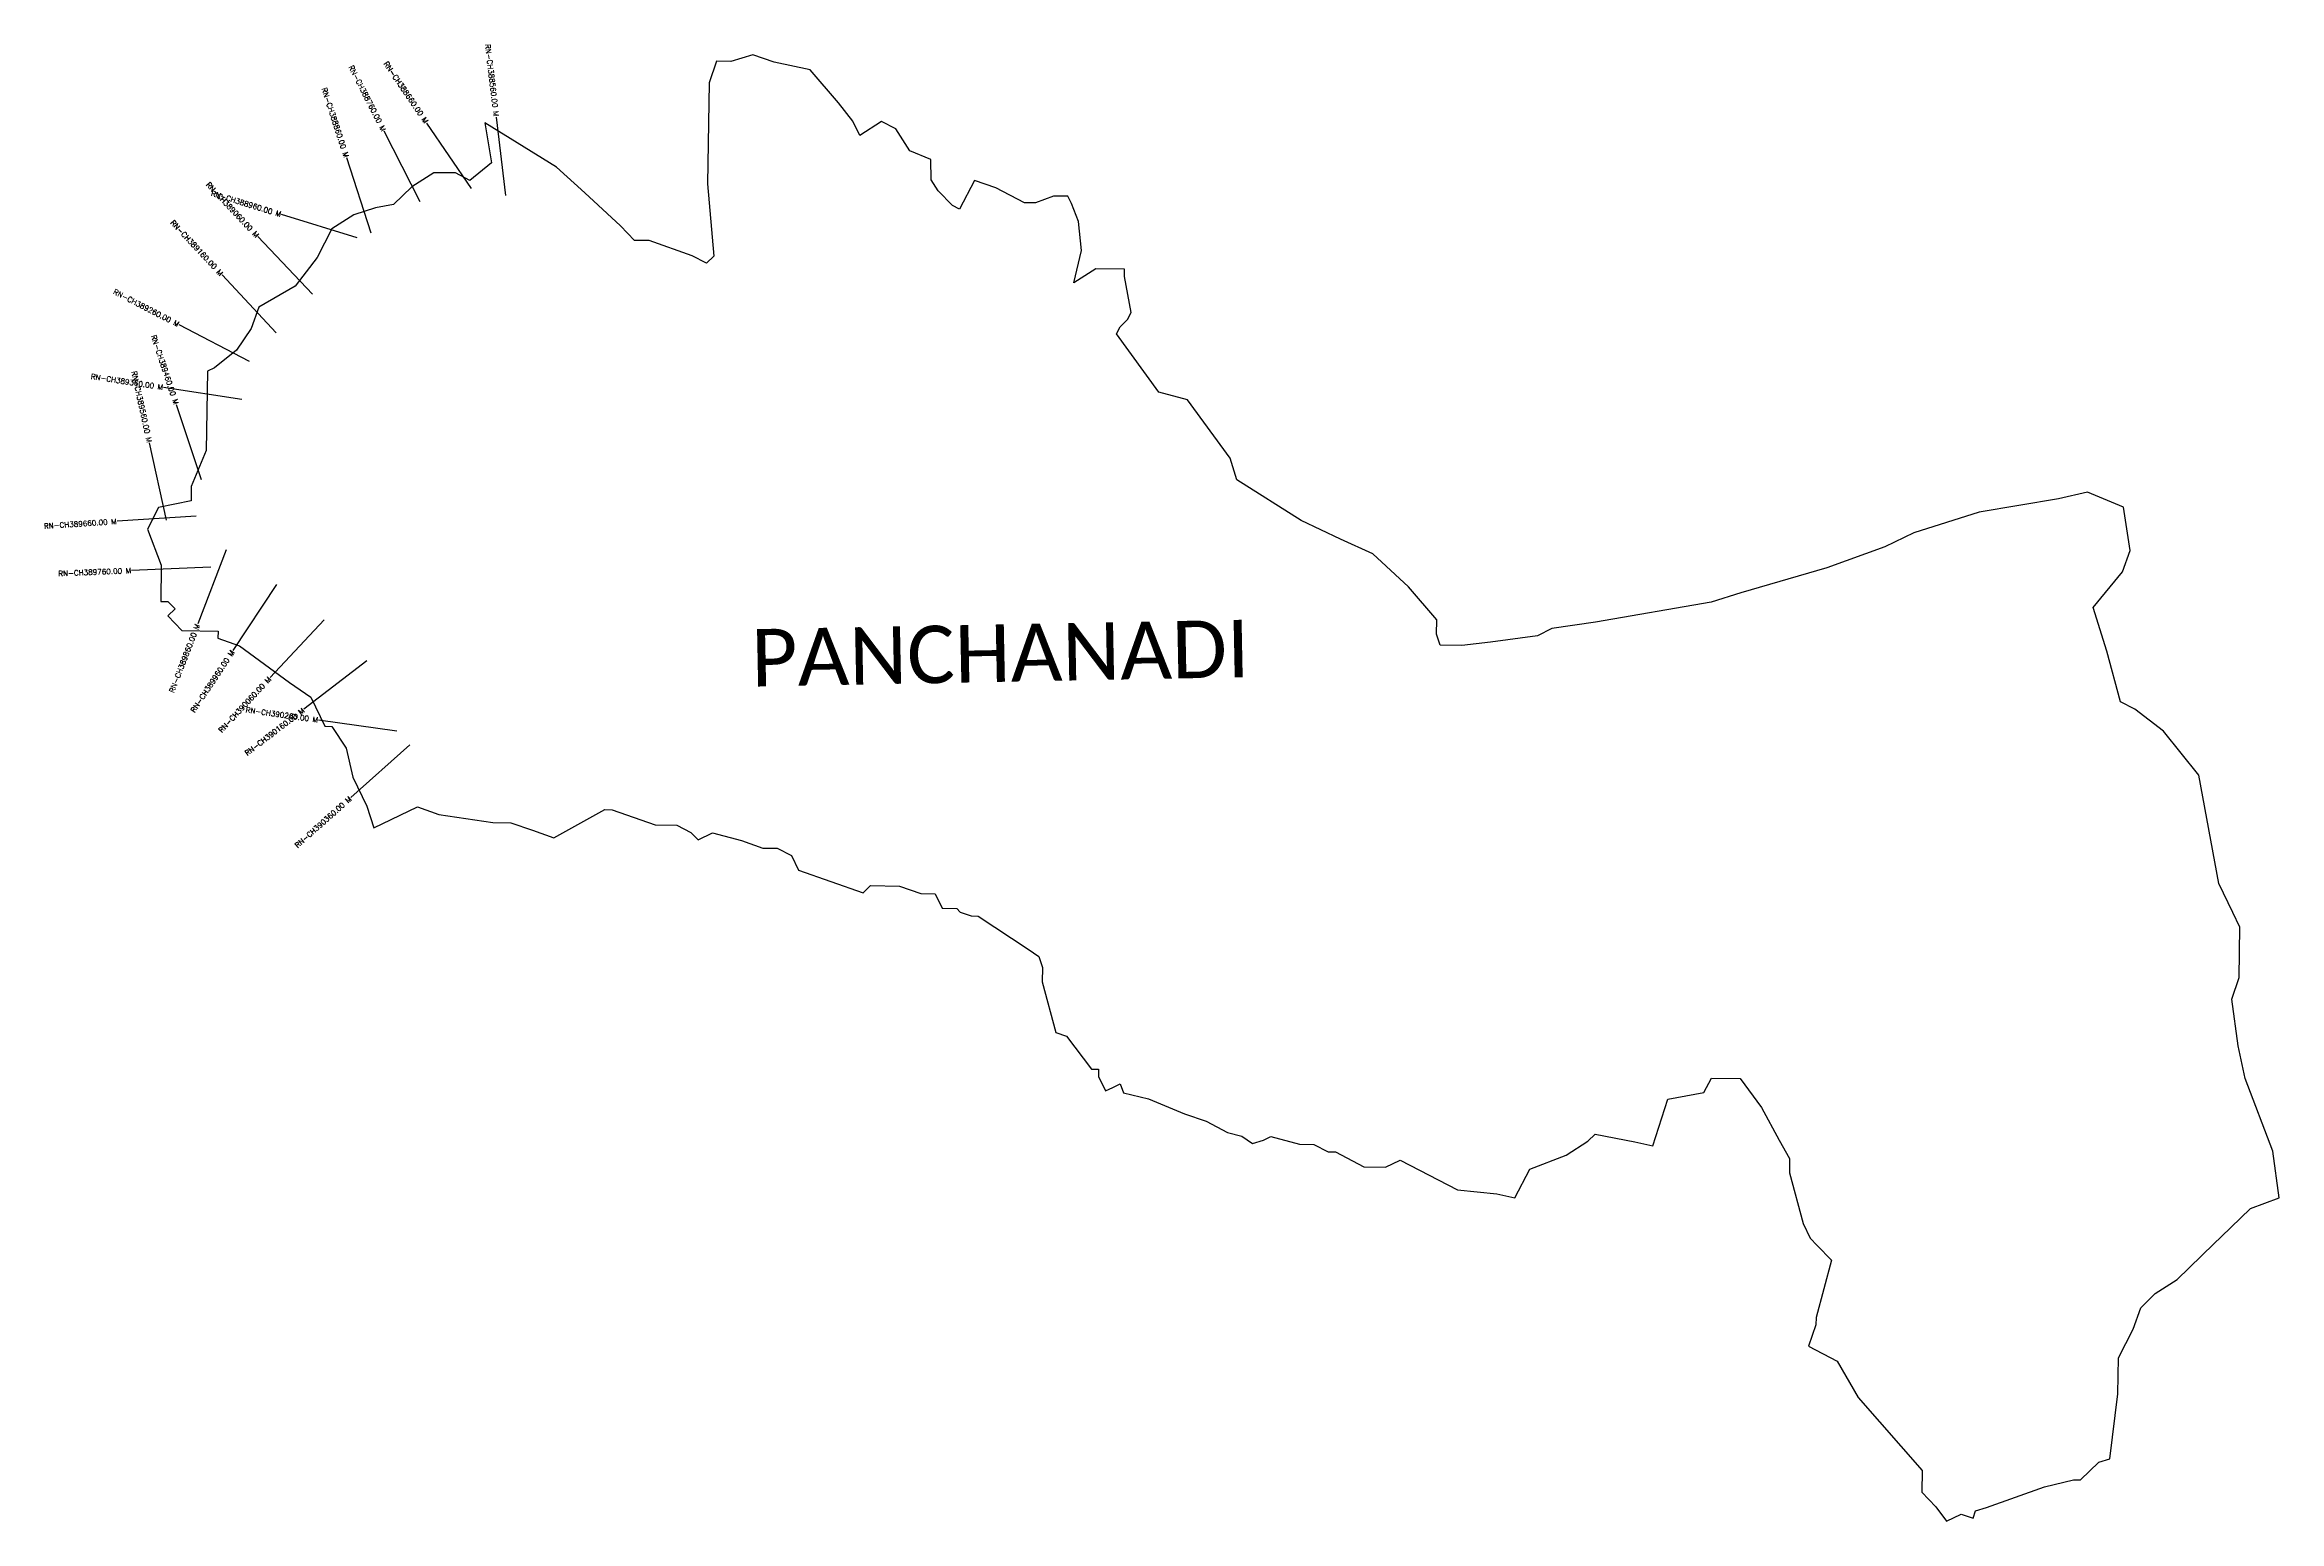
# Model space of a CAD drawing. Header units: metres. Extents: x 301149 to 305380, y 1949200 to 1951996.
import ezdxf
from ezdxf.enums import TextEntityAlignment as Align

# ---------------------------------------------------------------- set-up
doc = ezdxf.new("R2010")
doc.units = ezdxf.units.M
doc.header["$MEASUREMENT"] = 0
for name, color, linetype in [('CS', 134, 'Continuous'), ('CSMark', 6, 'Continuous'), ('VILLAGE BOUNDRY', 10, 'Continuous'), ('VILLAGE NAME', 250, 'Continuous')]:
    doc.layers.add(name, color=color, linetype=linetype)
doc.styles.get("Standard").update_dxf_attribs({"font": 'simplex.shx'})

msp = doc.modelspace()

# ---------------------------------------------------------------- linework, layer by layer
at = {"layer": 'CS'}
for p, q in [((302022.5, 1951710.3), (302004.6, 1951859.2)), ((301860.4, 1951698.8), (301792.1, 1951832.4)), ((301957.4, 1951723.9), (301872.9, 1951847.8)), ((301767.7, 1951639.4), (301721.2, 1951782.1)), ((301741.1, 1951630.4), (301597.7, 1951674.5)), ((301656.1, 1951523.7), (301553.1, 1951632.7)), ((301587.6, 1951450.6), (301485.1, 1951560.1)), ((301537.1, 1951396.6), (301403.9, 1951465.5)), ((301522.7, 1951324.5), (301374.4, 1951347.2)), ((301446.4, 1951172.1), (301399, 1951314.4)), ((301380, 1951095.7), (301348, 1951242.2)), ((301436.3, 1951103.6), (301286.6, 1951093.7)), ((301493, 1951039.6), (301439.2, 1950899.5)), ((301463.9, 1951006.8), (301314, 1951000.6)), ((301588.5, 1950974.2), (301505.8, 1950849.1)), ((301678.5, 1950907.2), (301576.1, 1950797.7)), ((301759.1, 1950829.3), (301640.1, 1950737.9)), ((301816.2, 1950696.5), (301667.7, 1950717.5)), ((301840.9, 1950670.6), (301728.9, 1950570.8))]:
    msp.add_line(p, q, dxfattribs=at)
at = {"layer": 'VILLAGE BOUNDRY'}
msp.add_lwpolyline([(303731.3, 1950969.5), (303664, 1951031.9), (303603, 1951060.1), (303528.4, 1951095.3), (303406.6, 1951172.2), (303393.6, 1951213.3), (303313.2, 1951323.7), (303258.8, 1951338.1), (303178.5, 1951448.5), (303185.5, 1951462.1), (303199.4, 1951475.5), (303206.4, 1951489), (303193.7, 1951557.5), (303193.9, 1951571.1), (303139.3, 1951571.9), (303098, 1951545.2), (303112.5, 1951606.5), (303106.5, 1951661.2), (303093.3, 1951695.5), (303086.7, 1951709.2), (303059.4, 1951709.6), (303025.1, 1951696.5), (303004.6, 1951696.8), (302950.4, 1951724.9), (302909.7, 1951739.1), (302881.6, 1951684.9), (302868, 1951691.9), (302841.1, 1951719.6), (302827.7, 1951740.3), (302827.1, 1951778.6), (302787.6, 1951795.4), (302760.9, 1951836.8), (302733.8, 1951850.8), (302692.4, 1951824.1), (302679.2, 1951851.6), (302652.4, 1951886.1), (302598.6, 1951948.3), (302530.6, 1951963), (302489.8, 1951977.2), (302448.7, 1951964.2), (302421.4, 1951964.6), (302407.2, 1951923.8), (302404.4, 1951732.7), (302416.1, 1951596), (302402.2, 1951582.5), (302375.1, 1951596.6), (302293.6, 1951625.1), (302266.3, 1951625.5), (302239.4, 1951653.2), (302172.1, 1951715.6), (302118.1, 1951764.1), (301982.9, 1951848), (301995.4, 1951772.7), (301954, 1951739.2), (301926.9, 1951753.3), (301885.9, 1951753.8), (301844.6, 1951727.1), (301810, 1951693.5), (301775.7, 1951687.2), (301734.6, 1951674.1), (301693.2, 1951647.4), (301665.1, 1951593.2), (301623.4, 1951539.2), (301554.6, 1951499.2), (301540.3, 1951458.5), (301512.4, 1951417.9), (301471, 1951384.4), (301457.3, 1951377.8), (301455.1, 1951227.6), (301426.8, 1951159.8), (301426.4, 1951132.5), (301364.8, 1951119.7), (301343.7, 1951079), (301370.1, 1951010.4), (301369.1, 1950942.2), (301382.7, 1950942), (301396.2, 1950928.1), (301382.3, 1950914.6), (301409.2, 1950886.9), (301477.5, 1950886), (301477.3, 1950872.3), (301518, 1950858.1), (301612.6, 1950788.5), (301653.1, 1950760.6), (301679.7, 1950705.6), (301693.3, 1950705.4), (301720, 1950664), (301732.9, 1950609.2), (301759.4, 1950554.3), (301772.5, 1950513.1), (301854.9, 1950552.9), (301895.7, 1950538.6), (301997.9, 1950523.5), (302032, 1950523), (302072.8, 1950508.7), (302113.5, 1950494.5), (302209.8, 1950547.8), (302223.5, 1950547.6), (302305, 1950519.1), (302345.9, 1950518.5), (302373, 1950504.4), (302386.5, 1950490.6), (302414, 1950503.8), (302468.4, 1950489.4), (302509.1, 1950475.2), (302536.4, 1950474.8), (302563.5, 1950460.7), (302576.8, 1950433.2), (302699, 1950390.5), (302712.9, 1950404), (302767.5, 1950403.2), (302808.2, 1950388.9), (302835.5, 1950388.5), (302848.8, 1950361.1), (302876.1, 1950360.7), (302882.8, 1950353.7), (302903.2, 1950346.6), (302916.8, 1950346.4), (303011.5, 1950283.6), (303031.8, 1950269.7), (303038.3, 1950249.1), (303037.9, 1950221.8), (303063.8, 1950125.8), (303084.2, 1950118.7), (303131.1, 1950056.6), (303144.8, 1950056.4), (303144.6, 1950042.8), (303157.8, 1950015.3), (303171.6, 1950021.9), (303185.3, 1950028.5), (303191.9, 1950011.9), (303239.5, 1950000.4), (303307.4, 1949972.2), (303348.1, 1949957.9), (303388.8, 1949936.8), (303416, 1949929.6), (303436.3, 1949915.7), (303456.8, 1949922.2), (303470.6, 1949928.8), (303525, 1949914.4), (303552.3, 1949914), (303579.4, 1949900), (303593.1, 1949899.8), (303647.2, 1949871.7), (303688.2, 1949871.1), (303715.7, 1949884.3), (303824.1, 1949828.2), (303898.7, 1949820.3), (303933.1, 1949812.9), (303961.2, 1949867.2), (304029.8, 1949893.5), (304071.2, 1949920.2), (304085, 1949933.6), (304159.9, 1949918.9), (304193.9, 1949911.6), (304222.5, 1949999.9), (304290.9, 1950012.6), (304305, 1950039.7), (304359.6, 1950038.9), (304399.7, 1949983.7), (304433, 1949921.8), (304453, 1949887.4), (304452.6, 1949860.1), (304478.5, 1949764.1), (304491.8, 1949736.6), (304505.2, 1949722.8), (304532.1, 1949695.1), (304503.2, 1949586.3), (304503, 1949572.6), (304488.8, 1949531.9), (304543, 1949503.8), (304583, 1949434.9), (304703.9, 1949296.7), (304703.3, 1949255.7), (304730.1, 1949228), (304750.2, 1949200.4), (304777.7, 1949213.7), (304800.6, 1949206.2), (304805.1, 1949220.1), (304825.7, 1949226.7), (304935.5, 1949266), (304990.3, 1949278.9), (305004, 1949278.7), (305038.6, 1949312.3), (305059.1, 1949318.9), (305074.6, 1949441.5), (305075.6, 1949509.8), (305103.6, 1949564), (305117.9, 1949604.7), (305145.5, 1949631.6), (305186.9, 1949658.4), (305256.1, 1949725.6), (305270, 1949739.1), (305325.4, 1949792.9), (305380.3, 1949812.6), (305367.9, 1949901.5), (305315.3, 1950038.8), (305302.5, 1950100.4), (305290.1, 1950189.3), (305304.4, 1950230), (305305.7, 1950325.6), (305292.5, 1950353.1), (305266, 1950408.1), (305228, 1950613.4), (305160.9, 1950696.3), (305106.9, 1950738.1), (305079.8, 1950752.1), (305053.9, 1950848), (305027.8, 1950930.3), (305083.3, 1950997.8), (305097.6, 1951038.5), (305085.1, 1951120.6), (305017.3, 1951148.9), (304962.5, 1951136), (304811.9, 1951110.9), (304688.5, 1951071.8), (304633.5, 1951045.2), (304523.7, 1951005.9), (304360.5, 1950958.6), (304304.3, 1950940.8), (304085.3, 1950903), (304003.2, 1950890.5), (303975.8, 1950877.2), (303886.9, 1950864.9), (303832.2, 1950858.8), (303791.2, 1950859.4), (303784.6, 1950880), (303785, 1950907.3)], close=True, dxfattribs=at)

# ---------------------------------------------------------------- texts
at = {"layer": 'CSMark'}
for s, rotation, p in [('RN-CH388560.00 M', 276.8631, (302004.5, 1951860.2)), ('RN-CH388760.00 M', 297.0791, (301791.6, 1951833.3)), ('RN-CH388660.00 M', 304.2656, (301872.4, 1951848.7)), ('RN-CH388860.00 M', 288.0402, (301720.9, 1951783)), ('RN-CH389060.00 M', 313.3995, (301552.4, 1951633.4)), ('RN-CH388960.00 M', 342.9274, (301596.8, 1951674.7)), ('RN-CH389160.00 M', 313.0846, (301484.4, 1951560.9)), ('RN-CH389260.00 M', 332.6616, (301403, 1951466)), ('RN-CH389460.00 M', 288.4221, (301398.7, 1951315.4)), ('RN-CH389360.00 M', 351.2805, (301373.4, 1951347.4)), ('RN-CH389560.00 M', 282.3339, (301347.8, 1951243.2)), ('RN-CH389660.00 M', 3.7784, (301285.6, 1951093.6)), ('RN-CH389760.00 M', 2.3873, (301313, 1951000.5)), ('RN-CH389860.00 M', 68.9748, (301438.8, 1950898.6)), ('RN-CH389960.00 M', 56.5568, (301505.2, 1950848.2)), ('RN-CH390060.00 M', 46.9272, (301575.4, 1950796.9)), ('RN-CH390160.00 M', 37.5298, (301639.3, 1950737.3)), ('RN-CH390260.00 M', 351.9671, (301666.7, 1950717.6)), ('RN-CH390360.00 M', 41.6893, (301728.1, 1950570.1))]:
    msp.add_text(s, height=10, rotation=rotation, dxfattribs=at).set_placement(p, align=Align.MIDDLE_RIGHT)
at = {"layer": 'VILLAGE NAME', "insert": (302485.9, 1950889.4), "char_height": 108.748, "attachment_point": 1, "rotation": 1.1028}
msp.add_mtext_dynamic_manual_height_columns('{\\fCalibri|b0|i0|c0|p34;PANCHANADI}', width=1571.314, gutter_width=543.7, heights=[0], dxfattribs=at)

doc.saveas('drawing.dxf')
